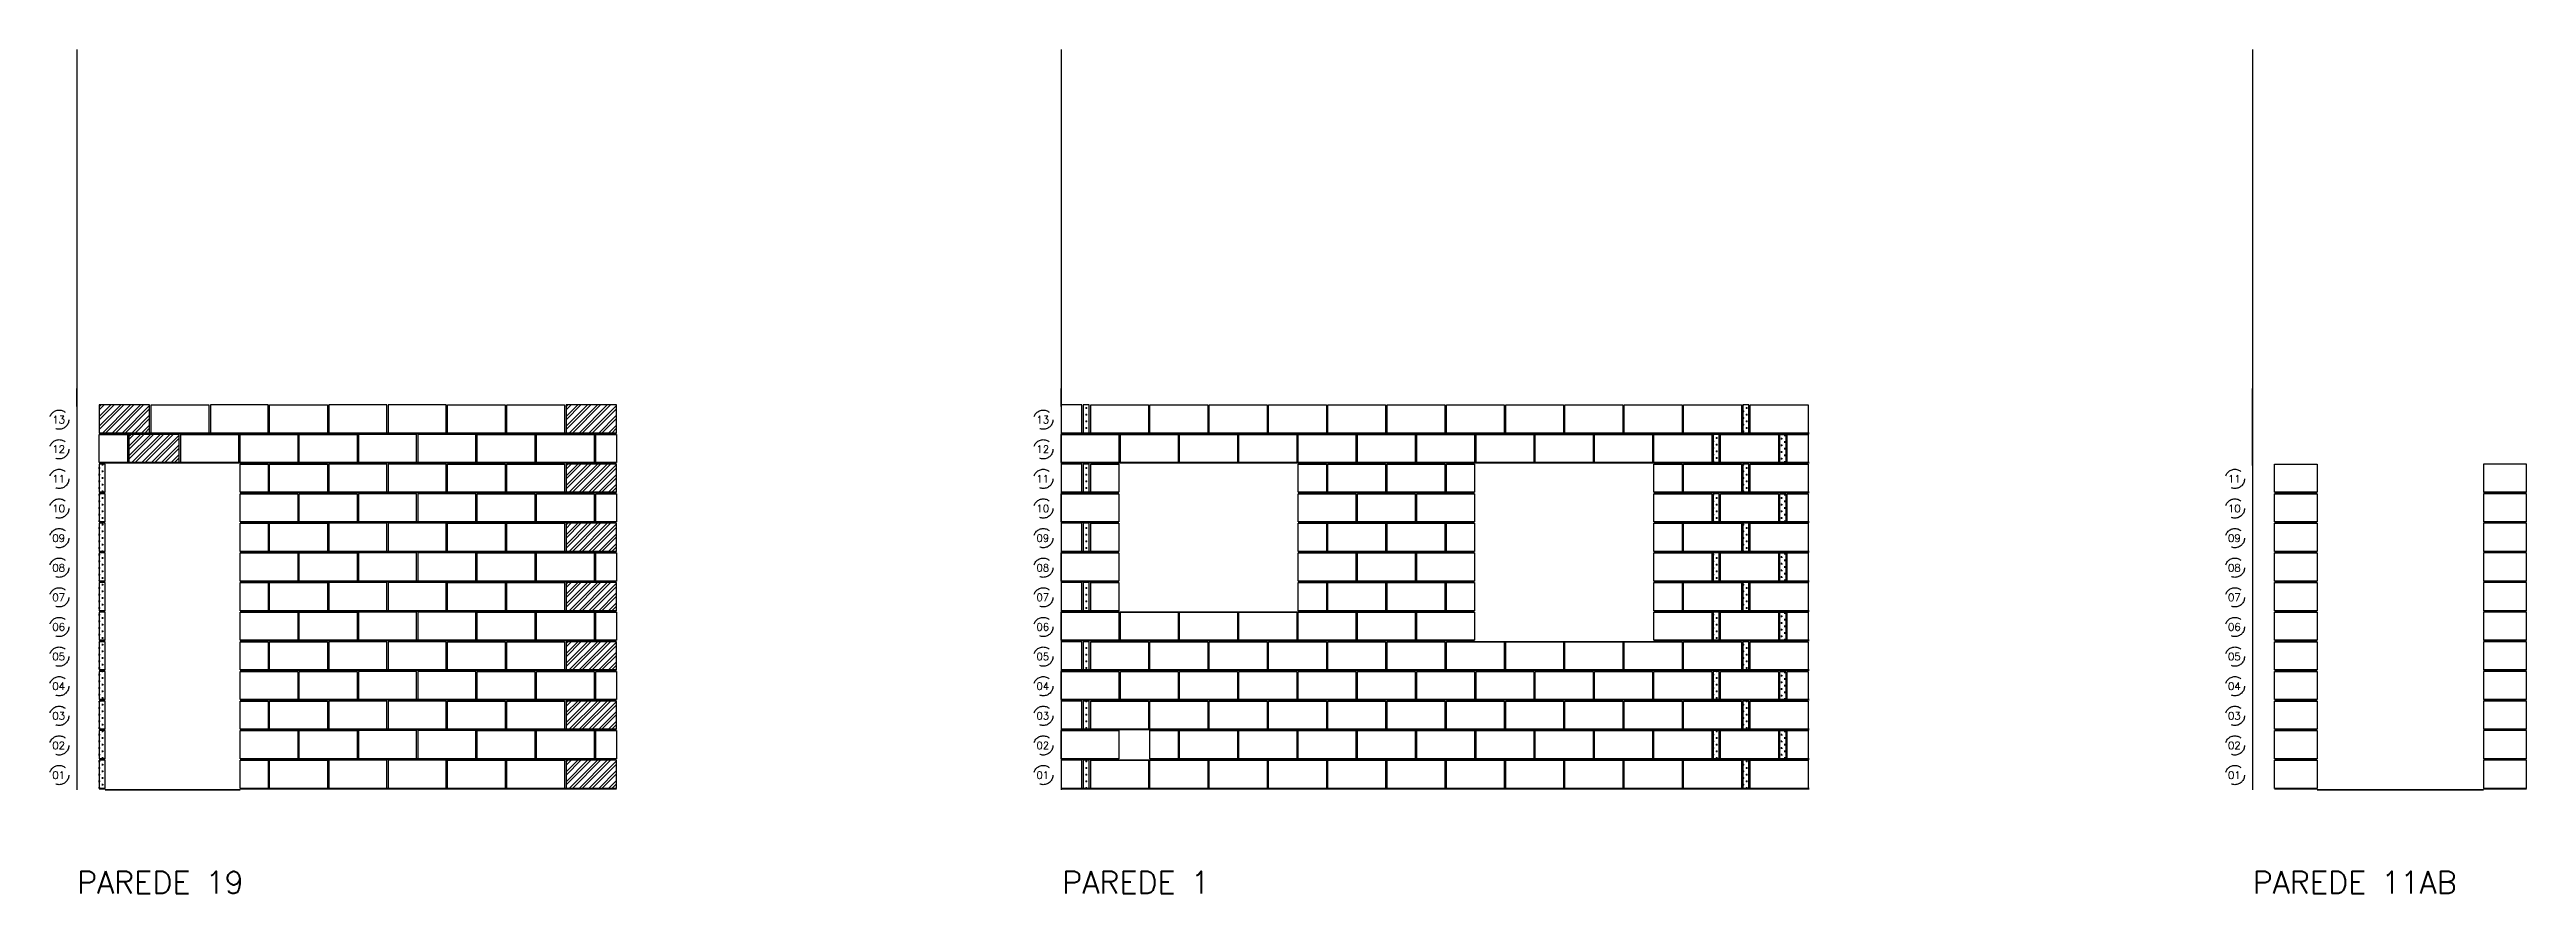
# Model space of a CAD drawing. Extents: x 0 to 187, y -7 to 20.
# Drawn here: x 37.98 to 54.69, y 14.3 to 20 of the extents above; entities that cross this region are included whole.
import ezdxf

# ---------------------------------------------------------------- set-up
doc = ezdxf.new("R2010")
doc.units = 0
doc.header["$LTSCALE"] = 0.5
doc.header["$MEASUREMENT"] = 0
doc.linetypes.add('HIDDEN', pattern=[0.375, 0.25, -0.125])
for name, color, linetype in [('AUX00', 7, 'HIDDEN'), ('AUX01', 1, 'CONTINUOUS'), ('B04', 6, 'CONTINUOUS'), ('B19', 3, 'CONTINUOUS'), ('B19C', 126, 'CONTINUOUS'), ('B29', 180, 'CONTINUOUS'), ('B34', 150, 'CONTINUOUS'), ('B34C', 160, 'CONTINUOUS'), ('B39', 2, 'CONTINUOUS'), ('B39C', 5, 'CONTINUOUS'), ('BP', 106, 'CONTINUOUS'), ('H04', 9, 'CONTINUOUS'), ('H34', 9, 'CONTINUOUS'), ('TXT05', 4, 'CONTINUOUS'), ('VIG02', 3, 'CONTINUOUS')]:
    doc.layers.add(name, color=color, linetype=linetype)
doc.layers.add('FIADAS', color=161, linetype='CONTINUOUS', lineweight=50)
doc.styles.add('ROMANS', font='romans.shx')
pattern_1 = [(360, (9.124238, 13.820944), (0.02250224, 0.02250224), [0.01125112, -0.03375336]), (90, (9.129863, 13.815318), (-0.02250224, 0.02250224), [0.01125112, -0.03375336])]

msp = doc.modelspace()

# ---------------------------------------------------------------- texts
at = {"layer": 'AUX00', "color": 2, "style": 'ROMANS'}
for s, p in [('13', (37.9988, 17.475)), ('13', (44.6388, 17.475)), ('12', (37.9988, 17.275)), ('12', (44.6388, 17.275)), ('11', (37.9988, 17.075)), ('11', (44.6388, 17.075)), ('11', (52.6788, 17.075)), ('10', (37.9988, 16.875)), ('10', (44.6388, 16.875)), ('10', (52.6788, 16.875)), ('09', (37.9988, 16.675)), ('09', (44.6388, 16.675)), ('09', (52.6788, 16.675)), ('08', (37.9988, 16.475)), ('08', (44.6388, 16.475)), ('08', (52.6788, 16.475)), ('07', (37.9988, 16.275)), ('07', (44.6388, 16.275)), ('07', (52.6788, 16.275)), ('06', (37.9988, 16.075)), ('06', (44.6388, 16.075)), ('06', (52.6788, 16.075)), ('05', (37.9988, 15.875)), ('05', (44.6388, 15.875)), ('05', (52.6788, 15.875)), ('04', (37.9988, 15.675)), ('04', (44.6388, 15.675)), ('04', (52.6788, 15.675)), ('03', (37.9988, 15.475)), ('03', (44.6388, 15.475)), ('03', (52.6788, 15.475)), ('02', (37.9988, 15.275)), ('02', (44.6388, 15.275)), ('02', (52.6788, 15.275)), ('01', (37.9988, 15.075)), ('01', (44.6388, 15.075)), ('01', (52.6788, 15.075))]:
    msp.add_text(s, height=0.05, dxfattribs=at).set_placement(p)
at = {"layer": 'TXT05', "style": 'ROMANS'}
for s, p in [('PAREDE 19', (38.1652, 14.3)), ('PAREDE 1', (44.8127, 14.3)), ('PAREDE 11AB', (52.8452, 14.3))]:
    msp.add_text(s, height=0.15, dxfattribs=at).set_placement(p)

# ---------------------------------------------------------------- hatches: boundary and pattern name
at = {"layer": 'H04'}
h = msp.add_hatch(dxfattribs=at)
h.set_pattern_fill('CROSS', color=256, scale=0.090009, style=0)
h.set_pattern_definition(pattern_1)
h.paths.add_polyline_path([(44.9952, 17.41), (44.9552, 17.41), (44.9552, 17.6), (44.9952, 17.6)])
h = msp.add_hatch(dxfattribs=at)
h.set_pattern_fill('CROSS', color=256, scale=0.090009, style=0)
h.set_pattern_definition(pattern_1)
h.paths.add_polyline_path([(49.4452, 17.41), (49.4052, 17.41), (49.4052, 17.6), (49.4452, 17.6)])
h = msp.add_hatch(dxfattribs=at)
h.set_pattern_fill('CROSS', color=256, scale=0.090009, style=0)
h.set_pattern_definition(pattern_1)
h.paths.add_polyline_path([(49.2452, 17.21), (49.2052, 17.21), (49.2052, 17.4), (49.2452, 17.4)])
h = msp.add_hatch(dxfattribs=at)
h.set_pattern_fill('CROSS', color=256, scale=0.090009, style=0)
h.set_pattern_definition([(360, (58.81944, 31.030895), (0.02250224, 0.02250224), [0.01125112, -0.03375336]), (90, (58.825066, 31.02527), (-0.02250224, 0.02250224), [0.01125112, -0.03375336])])
h.paths.add_polyline_path([(49.6552, 17.21), (49.6952, 17.21), (49.6952, 17.4), (49.6552, 17.4)])
h = msp.add_hatch(dxfattribs=at)
h.set_pattern_fill('CROSS', color=256, scale=0.090009, style=0)
h.set_pattern_definition(pattern_1)
h.paths.add_polyline_path([(38.3552, 17.01), (38.3152, 17.01), (38.3152, 17.2), (38.3552, 17.2)])
h = msp.add_hatch(dxfattribs=at)
h.set_pattern_fill('CROSS', color=256, scale=0.090009, style=0)
h.set_pattern_definition(pattern_1)
h.paths.add_polyline_path([(44.9952, 17.01), (44.9552, 17.01), (44.9552, 17.2), (44.9952, 17.2)])
h = msp.add_hatch(dxfattribs=at)
h.set_pattern_fill('CROSS', color=256, scale=0.090009, style=0)
h.set_pattern_definition(pattern_1)
h.paths.add_polyline_path([(49.4452, 17.01), (49.4052, 17.01), (49.4052, 17.2), (49.4452, 17.2)])
h = msp.add_hatch(dxfattribs=at)
h.set_pattern_fill('CROSS', color=256, scale=0.090009, style=0)
h.set_pattern_definition(pattern_1)
h.paths.add_polyline_path([(38.3552, 16.81), (38.3152, 16.81), (38.3152, 17), (38.3552, 17)])
h = msp.add_hatch(dxfattribs=at)
h.set_pattern_fill('CROSS', color=256, scale=0.090009, style=0)
h.set_pattern_definition(pattern_1)
h.paths.add_polyline_path([(49.2452, 16.81), (49.2052, 16.81), (49.2052, 17), (49.2452, 17)])
h = msp.add_hatch(dxfattribs=at)
h.set_pattern_fill('CROSS', color=256, scale=0.090009, style=0)
h.set_pattern_definition([(360, (58.81944, 30.630895), (0.02250224, 0.02250224), [0.01125112, -0.03375336]), (90, (58.825066, 30.62527), (-0.02250224, 0.02250224), [0.01125112, -0.03375336])])
h.paths.add_polyline_path([(49.6552, 16.81), (49.6952, 16.81), (49.6952, 17), (49.6552, 17)])
h = msp.add_hatch(dxfattribs=at)
h.set_pattern_fill('CROSS', color=256, scale=0.090009, style=0)
h.set_pattern_definition(pattern_1)
h.paths.add_polyline_path([(38.3552, 16.61), (38.3152, 16.61), (38.3152, 16.8), (38.3552, 16.8)])
h = msp.add_hatch(dxfattribs=at)
h.set_pattern_fill('CROSS', color=256, scale=0.090009, style=0)
h.set_pattern_definition(pattern_1)
h.paths.add_polyline_path([(44.9952, 16.61), (44.9552, 16.61), (44.9552, 16.8), (44.9952, 16.8)])
h = msp.add_hatch(dxfattribs=at)
h.set_pattern_fill('CROSS', color=256, scale=0.090009, style=0)
h.set_pattern_definition(pattern_1)
h.paths.add_polyline_path([(49.4452, 16.61), (49.4052, 16.61), (49.4052, 16.8), (49.4452, 16.8)])
h = msp.add_hatch(dxfattribs=at)
h.set_pattern_fill('CROSS', color=256, scale=0.090009, style=0)
h.set_pattern_definition(pattern_1)
h.paths.add_polyline_path([(38.3552, 16.41), (38.3152, 16.41), (38.3152, 16.6), (38.3552, 16.6)])
h = msp.add_hatch(dxfattribs=at)
h.set_pattern_fill('CROSS', color=256, scale=0.090009, style=0)
h.set_pattern_definition(pattern_1)
h.paths.add_polyline_path([(49.2452, 16.41), (49.2052, 16.41), (49.2052, 16.6), (49.2452, 16.6)])
h = msp.add_hatch(dxfattribs=at)
h.set_pattern_fill('CROSS', color=256, scale=0.090009, style=0)
h.set_pattern_definition([(360, (58.81944, 30.230895), (0.02250224, 0.02250224), [0.01125112, -0.03375336]), (90, (58.825066, 30.22527), (-0.02250224, 0.02250224), [0.01125112, -0.03375336])])
h.paths.add_polyline_path([(49.6552, 16.41), (49.6952, 16.41), (49.6952, 16.6), (49.6552, 16.6)])
h = msp.add_hatch(dxfattribs=at)
h.set_pattern_fill('CROSS', color=256, scale=0.090009, style=0)
h.set_pattern_definition(pattern_1)
h.paths.add_polyline_path([(38.3552, 16.21), (38.3152, 16.21), (38.3152, 16.4), (38.3552, 16.4)])
h = msp.add_hatch(dxfattribs=at)
h.set_pattern_fill('CROSS', color=256, scale=0.090009, style=0)
h.set_pattern_definition(pattern_1)
h.paths.add_polyline_path([(44.9952, 16.21), (44.9552, 16.21), (44.9552, 16.4), (44.9952, 16.4)])
h = msp.add_hatch(dxfattribs=at)
h.set_pattern_fill('CROSS', color=256, scale=0.090009, style=0)
h.set_pattern_definition(pattern_1)
h.paths.add_polyline_path([(49.4452, 16.21), (49.4052, 16.21), (49.4052, 16.4), (49.4452, 16.4)])
h = msp.add_hatch(dxfattribs=at)
h.set_pattern_fill('CROSS', color=256, scale=0.090009, style=0)
h.set_pattern_definition(pattern_1)
h.paths.add_polyline_path([(38.3552, 16.01), (38.3152, 16.01), (38.3152, 16.2), (38.3552, 16.2)])
h = msp.add_hatch(dxfattribs=at)
h.set_pattern_fill('CROSS', color=256, scale=0.090009, style=0)
h.set_pattern_definition(pattern_1)
h.paths.add_polyline_path([(49.2452, 16.01), (49.2052, 16.01), (49.2052, 16.2), (49.2452, 16.2)])
h = msp.add_hatch(dxfattribs=at)
h.set_pattern_fill('CROSS', color=256, scale=0.090009, style=0)
h.set_pattern_definition([(360, (58.81944, 29.830895), (0.02250224, 0.02250224), [0.01125112, -0.03375336]), (90, (58.825066, 29.82527), (-0.02250224, 0.02250224), [0.01125112, -0.03375336])])
h.paths.add_polyline_path([(49.6552, 16.01), (49.6952, 16.01), (49.6952, 16.2), (49.6552, 16.2)])
h = msp.add_hatch(dxfattribs=at)
h.set_pattern_fill('CROSS', color=256, scale=0.090009, style=0)
h.set_pattern_definition(pattern_1)
h.paths.add_polyline_path([(38.3552, 15.81), (38.3152, 15.81), (38.3152, 16), (38.3552, 16)])
h = msp.add_hatch(dxfattribs=at)
h.set_pattern_fill('CROSS', color=256, scale=0.090009, style=0)
h.set_pattern_definition(pattern_1)
h.paths.add_polyline_path([(44.9952, 15.81), (44.9552, 15.81), (44.9552, 16), (44.9952, 16)])
h = msp.add_hatch(dxfattribs=at)
h.set_pattern_fill('CROSS', color=256, scale=0.090009, style=0)
h.set_pattern_definition(pattern_1)
h.paths.add_polyline_path([(49.4452, 15.81), (49.4052, 15.81), (49.4052, 16), (49.4452, 16)])
h = msp.add_hatch(dxfattribs=at)
h.set_pattern_fill('CROSS', color=256, scale=0.090009, style=0)
h.set_pattern_definition(pattern_1)
h.paths.add_polyline_path([(38.3552, 15.61), (38.3152, 15.61), (38.3152, 15.8), (38.3552, 15.8)])
h = msp.add_hatch(dxfattribs=at)
h.set_pattern_fill('CROSS', color=256, scale=0.090009, style=0)
h.set_pattern_definition(pattern_1)
h.paths.add_polyline_path([(49.2452, 15.61), (49.2052, 15.61), (49.2052, 15.8), (49.2452, 15.8)])
h = msp.add_hatch(dxfattribs=at)
h.set_pattern_fill('CROSS', color=256, scale=0.090009, style=0)
h.set_pattern_definition([(360, (58.81944, 29.430895), (0.02250224, 0.02250224), [0.01125112, -0.03375336]), (90, (58.825066, 29.42527), (-0.02250224, 0.02250224), [0.01125112, -0.03375336])])
h.paths.add_polyline_path([(49.6552, 15.61), (49.6952, 15.61), (49.6952, 15.8), (49.6552, 15.8)])
h = msp.add_hatch(dxfattribs=at)
h.set_pattern_fill('CROSS', color=256, scale=0.090009, style=0)
h.set_pattern_definition(pattern_1)
h.paths.add_polyline_path([(38.3552, 15.41), (38.3152, 15.41), (38.3152, 15.6), (38.3552, 15.6)])
h = msp.add_hatch(dxfattribs=at)
h.set_pattern_fill('CROSS', color=256, scale=0.090009, style=0)
h.set_pattern_definition(pattern_1)
h.paths.add_polyline_path([(44.9952, 15.41), (44.9552, 15.41), (44.9552, 15.6), (44.9952, 15.6)])
h = msp.add_hatch(dxfattribs=at)
h.set_pattern_fill('CROSS', color=256, scale=0.090009, style=0)
h.set_pattern_definition(pattern_1)
h.paths.add_polyline_path([(49.4452, 15.41), (49.4052, 15.41), (49.4052, 15.6), (49.4452, 15.6)])
h = msp.add_hatch(dxfattribs=at)
h.set_pattern_fill('CROSS', color=256, scale=0.090009, style=0)
h.set_pattern_definition(pattern_1)
h.paths.add_polyline_path([(38.3552, 15.21), (38.3152, 15.21), (38.3152, 15.4), (38.3552, 15.4)])
h = msp.add_hatch(dxfattribs=at)
h.set_pattern_fill('CROSS', color=256, scale=0.090009, style=0)
h.set_pattern_definition(pattern_1)
h.paths.add_polyline_path([(49.2452, 15.21), (49.2052, 15.21), (49.2052, 15.4), (49.2452, 15.4)])
h = msp.add_hatch(dxfattribs=at)
h.set_pattern_fill('CROSS', color=256, scale=0.090009, style=0)
h.set_pattern_definition([(360, (58.81944, 29.030895), (0.02250224, 0.02250224), [0.01125112, -0.03375336]), (90, (58.825066, 29.02527), (-0.02250224, 0.02250224), [0.01125112, -0.03375336])])
h.paths.add_polyline_path([(49.6552, 15.21), (49.6952, 15.21), (49.6952, 15.4), (49.6552, 15.4)])
h = msp.add_hatch(dxfattribs=at)
h.set_pattern_fill('CROSS', color=256, scale=0.090009, style=0)
h.set_pattern_definition(pattern_1)
h.paths.add_polyline_path([(38.3552, 15.01), (38.3152, 15.01), (38.3152, 15.2), (38.3552, 15.2)])
h = msp.add_hatch(dxfattribs=at)
h.set_pattern_fill('CROSS', color=256, scale=0.090009, style=0)
h.set_pattern_definition(pattern_1)
h.paths.add_polyline_path([(44.9952, 15.01), (44.9552, 15.01), (44.9552, 15.2), (44.9952, 15.2)])
h = msp.add_hatch(dxfattribs=at)
h.set_pattern_fill('CROSS', color=256, scale=0.090009, style=0)
h.set_pattern_definition(pattern_1)
h.paths.add_polyline_path([(49.4452, 15.01), (49.4052, 15.01), (49.4052, 15.2), (49.4452, 15.2)])
at = {"layer": 'H34'}
h = msp.add_hatch(dxfattribs=at)
h.set_pattern_fill('ANSI32', color=160, scale=0.125012, style=0)
h.set_pattern_definition([(45, (47.48139, 32.057525), (-0.03314893, 0.03314893), []), (45, (47.50349, 32.057525), (-0.03314893, 0.03314893), [])])
h.paths.add_polyline_path([(38.3155, 17.41), (38.6555, 17.41), (38.6555, 17.6), (38.3155, 17.6)])
h = msp.add_hatch(dxfattribs=at)
h.set_pattern_fill('ANSI32', color=160, scale=0.125012, style=0)
h.set_pattern_definition([(45, (50.631213, 32.057525), (-0.03314893, 0.03314893), []), (45, (50.65331, 32.057525), (-0.03314893, 0.03314893), [])])
h.paths.add_polyline_path([(41.4653, 17.41), (41.8053, 17.41), (41.8053, 17.6), (41.4653, 17.6)])
h = msp.add_hatch(dxfattribs=at)
h.set_pattern_fill('ANSI32', color=160, scale=0.125012, style=0)
h.set_pattern_definition([(45, (47.68139, 31.857525), (-0.03314893, 0.03314893), []), (45, (47.70349, 31.857525), (-0.03314893, 0.03314893), [])])
h.paths.add_polyline_path([(38.5155, 17.21), (38.8555, 17.21), (38.8555, 17.4), (38.5155, 17.4)])
h = msp.add_hatch(dxfattribs=at)
h.set_pattern_fill('ANSI32', color=256, scale=0.125012, style=0)
h.set_pattern_definition([(45, (50.631213, 31.657525), (-0.03314893, 0.03314893), []), (45, (50.65331, 31.657525), (-0.03314893, 0.03314893), [])])
h.paths.add_polyline_path([(41.4653, 17.01), (41.8053, 17.01), (41.8053, 17.2), (41.4653, 17.2)])
h = msp.add_hatch(dxfattribs=at)
h.set_pattern_fill('ANSI32', color=256, scale=0.125012, style=0)
h.set_pattern_definition([(45, (50.631213, 31.257525), (-0.03314893, 0.03314893), []), (45, (50.65331, 31.257525), (-0.03314893, 0.03314893), [])])
h.paths.add_polyline_path([(41.4653, 16.61), (41.8053, 16.61), (41.8053, 16.8), (41.4653, 16.8)])
h = msp.add_hatch(dxfattribs=at)
h.set_pattern_fill('ANSI32', color=256, scale=0.125012, style=0)
h.set_pattern_definition([(45, (50.631213, 30.857525), (-0.03314893, 0.03314893), []), (45, (50.65331, 30.857525), (-0.03314893, 0.03314893), [])])
h.paths.add_polyline_path([(41.4653, 16.21), (41.8053, 16.21), (41.8053, 16.4), (41.4653, 16.4)])
h = msp.add_hatch(dxfattribs=at)
h.set_pattern_fill('ANSI32', color=256, scale=0.125012, style=0)
h.set_pattern_definition([(45, (50.631213, 30.457525), (-0.03314893, 0.03314893), []), (45, (50.65331, 30.457525), (-0.03314893, 0.03314893), [])])
h.paths.add_polyline_path([(41.4653, 15.81), (41.8053, 15.81), (41.8053, 16), (41.4653, 16)])
h = msp.add_hatch(dxfattribs=at)
h.set_pattern_fill('ANSI32', color=256, scale=0.125012, style=0)
h.set_pattern_definition([(45, (50.631213, 30.057525), (-0.03314893, 0.03314893), []), (45, (50.65331, 30.057525), (-0.03314893, 0.03314893), [])])
h.paths.add_polyline_path([(41.4653, 15.41), (41.8053, 15.41), (41.8053, 15.6), (41.4653, 15.6)])
h = msp.add_hatch(dxfattribs=at)
h.set_pattern_fill('ANSI32', color=256, scale=0.125012, style=0)
h.set_pattern_definition([(45, (50.631213, 29.657525), (-0.03314893, 0.03314893), []), (45, (50.65331, 29.657525), (-0.03314893, 0.03314893), [])])
h.paths.add_polyline_path([(41.4653, 15.01), (41.8053, 15.01), (41.8053, 15.2), (41.4653, 15.2)])

# ---------------------------------------------------------------- linework, layer by layer
at = {"layer": 'AUX00'}
for centre in [(38.0452, 17.5), (44.6852, 17.5), (38.0452, 17.3), (44.6852, 17.3), (38.0452, 17.1), (44.6852, 17.1), (52.7252, 17.1), (38.0452, 16.9), (44.6852, 16.9), (52.7252, 16.9), (38.0452, 16.7), (44.6852, 16.7), (52.7252, 16.7), (38.0452, 16.5), (44.6852, 16.5), (52.7252, 16.5), (38.0452, 16.3), (44.6852, 16.3), (52.7252, 16.3), (38.0452, 16.1), (44.6852, 16.1), (52.7252, 16.1), (38.0452, 15.9), (44.6852, 15.9), (52.7252, 15.9), (38.0452, 15.7), (44.6852, 15.7), (52.7252, 15.7), (38.0452, 15.5), (44.6852, 15.5), (52.7252, 15.5), (38.0452, 15.3), (44.6852, 15.3), (52.7252, 15.3), (38.0452, 15.1), (44.6852, 15.1), (52.7252, 15.1)]:
    msp.add_circle(centre, 0.065, dxfattribs=at)
at = {"layer": 'AUX01'}
for points in [[(38.1652, 20), (38.1652, 15)], [(44.8052, 20), (44.8052, 15)], [(52.8452, 20), (52.8452, 15)]]:
    msp.add_lwpolyline(points, dxfattribs=at)
for points in [[(45.1952, 16.2), (46.4052, 16.2)], [(47.5952, 16), (48.8052, 16)], [(45.1952, 15.2), (45.4052, 15.2)], [(38.3552, 15), (39.2654, 15)], [(53.2815, 15), (54.4026, 15)]]:
    msp.add_lwpolyline(points, close=True, dxfattribs=at)
at = {"layer": 'B04'}
for points in [[(44.9552, 17.41), (44.9952, 17.41), (44.9952, 17.6), (44.9552, 17.6)], [(49.4052, 17.41), (49.4452, 17.41), (49.4452, 17.6), (49.4052, 17.6)], [(49.2052, 17.21), (49.2452, 17.21), (49.2452, 17.4), (49.2052, 17.4)], [(49.6952, 17.21), (49.6552, 17.21), (49.6552, 17.4), (49.6952, 17.4)], [(38.3152, 17.01), (38.3552, 17.01), (38.3552, 17.2), (38.3152, 17.2)], [(44.9552, 17.01), (44.9952, 17.01), (44.9952, 17.2), (44.9552, 17.2)], [(49.4052, 17.01), (49.4452, 17.01), (49.4452, 17.2), (49.4052, 17.2)], [(38.3152, 16.81), (38.3552, 16.81), (38.3552, 17), (38.3152, 17)], [(49.2052, 16.81), (49.2452, 16.81), (49.2452, 17), (49.2052, 17)], [(49.6952, 16.81), (49.6552, 16.81), (49.6552, 17), (49.6952, 17)], [(38.3152, 16.61), (38.3552, 16.61), (38.3552, 16.8), (38.3152, 16.8)], [(44.9552, 16.61), (44.9952, 16.61), (44.9952, 16.8), (44.9552, 16.8)], [(49.4052, 16.61), (49.4452, 16.61), (49.4452, 16.8), (49.4052, 16.8)], [(38.3152, 16.41), (38.3552, 16.41), (38.3552, 16.6), (38.3152, 16.6)], [(49.2052, 16.41), (49.2452, 16.41), (49.2452, 16.6), (49.2052, 16.6)], [(49.6952, 16.41), (49.6552, 16.41), (49.6552, 16.6), (49.6952, 16.6)], [(38.3152, 16.21), (38.3552, 16.21), (38.3552, 16.4), (38.3152, 16.4)], [(44.9552, 16.21), (44.9952, 16.21), (44.9952, 16.4), (44.9552, 16.4)], [(49.4052, 16.21), (49.4452, 16.21), (49.4452, 16.4), (49.4052, 16.4)], [(38.3152, 16.01), (38.3552, 16.01), (38.3552, 16.2), (38.3152, 16.2)], [(49.2052, 16.01), (49.2452, 16.01), (49.2452, 16.2), (49.2052, 16.2)], [(49.6952, 16.01), (49.6552, 16.01), (49.6552, 16.2), (49.6952, 16.2)], [(38.3152, 15.81), (38.3552, 15.81), (38.3552, 16), (38.3152, 16)], [(44.9552, 15.81), (44.9952, 15.81), (44.9952, 16), (44.9552, 16)], [(49.4052, 15.81), (49.4452, 15.81), (49.4452, 16), (49.4052, 16)], [(38.3152, 15.61), (38.3552, 15.61), (38.3552, 15.8), (38.3152, 15.8)], [(49.2052, 15.61), (49.2452, 15.61), (49.2452, 15.8), (49.2052, 15.8)], [(49.6952, 15.61), (49.6552, 15.61), (49.6552, 15.8), (49.6952, 15.8)], [(38.3152, 15.41), (38.3552, 15.41), (38.3552, 15.6), (38.3152, 15.6)], [(44.9552, 15.41), (44.9952, 15.41), (44.9952, 15.6), (44.9552, 15.6)], [(49.4052, 15.41), (49.4452, 15.41), (49.4452, 15.6), (49.4052, 15.6)], [(38.3152, 15.21), (38.3552, 15.21), (38.3552, 15.4), (38.3152, 15.4)], [(49.2052, 15.21), (49.2452, 15.21), (49.2452, 15.4), (49.2052, 15.4)], [(49.6952, 15.21), (49.6552, 15.21), (49.6552, 15.4), (49.6952, 15.4)], [(38.3152, 15.01), (38.3552, 15.01), (38.3552, 15.2), (38.3152, 15.2)], [(44.9552, 15.01), (44.9952, 15.01), (44.9952, 15.2), (44.9552, 15.2)], [(49.4052, 15.01), (49.4452, 15.01), (49.4452, 15.2), (49.4052, 15.2)]]:
    msp.add_lwpolyline(points, close=True, dxfattribs=at)
at = {"layer": 'B19'}
for points in [[(39.2654, 17.2), (39.4554, 17.2), (39.4554, 17.01), (39.2654, 17.01)], [(45.0052, 17.2), (45.1952, 17.2), (45.1952, 17.01), (45.0052, 17.01)], [(46.4052, 17.2), (46.5952, 17.2), (46.5952, 17.01), (46.4052, 17.01)], [(47.4052, 17.2), (47.5952, 17.2), (47.5952, 17.01), (47.4052, 17.01)], [(48.8052, 17.2), (48.9952, 17.2), (48.9952, 17.01), (48.8052, 17.01)], [(39.2654, 16.8), (39.4554, 16.8), (39.4554, 16.61), (39.2654, 16.61)], [(45.0052, 16.8), (45.1952, 16.8), (45.1952, 16.61), (45.0052, 16.61)], [(46.4052, 16.8), (46.5952, 16.8), (46.5952, 16.61), (46.4052, 16.61)], [(47.4052, 16.8), (47.5952, 16.8), (47.5952, 16.61), (47.4052, 16.61)], [(48.8052, 16.8), (48.9952, 16.8), (48.9952, 16.61), (48.8052, 16.61)], [(39.2654, 16.4), (39.4554, 16.4), (39.4554, 16.21), (39.2654, 16.21)], [(45.0052, 16.4), (45.1952, 16.4), (45.1952, 16.21), (45.0052, 16.21)], [(46.4052, 16.4), (46.5952, 16.4), (46.5952, 16.21), (46.4052, 16.21)], [(47.4052, 16.4), (47.5952, 16.4), (47.5952, 16.21), (47.4052, 16.21)], [(48.8052, 16.4), (48.9952, 16.4), (48.9952, 16.21), (48.8052, 16.21)], [(39.2654, 16), (39.4554, 16), (39.4554, 15.81), (39.2654, 15.81)], [(39.2654, 15.6), (39.4554, 15.6), (39.4554, 15.41), (39.2654, 15.41)], [(45.4052, 15.4), (45.5952, 15.4), (45.5952, 15.21), (45.4052, 15.21)], [(39.2654, 15.2), (39.4554, 15.2), (39.4554, 15.01), (39.2654, 15.01)]]:
    msp.add_lwpolyline(points, close=True, dxfattribs=at)
at = {"layer": 'B19C'}
msp.add_lwpolyline([(38.3154, 17.4), (38.5054, 17.4), (38.5054, 17.21), (38.3154, 17.21)], close=True, dxfattribs=at)
at = {"layer": 'B29'}
for points in [[(52.9915, 17.2), (53.2815, 17.2), (53.2815, 17.01), (52.9915, 17.01)], [(54.6926, 17.2), (54.4026, 17.2), (54.4026, 17.01), (54.6926, 17.01)], [(52.9915, 17), (53.2815, 17), (53.2815, 16.81), (52.9915, 16.81)], [(54.6926, 17), (54.4026, 17), (54.4026, 16.81), (54.6926, 16.81)], [(52.9915, 16.8), (53.2815, 16.8), (53.2815, 16.61), (52.9915, 16.61)], [(54.6926, 16.8), (54.4026, 16.8), (54.4026, 16.61), (54.6926, 16.61)], [(52.9915, 16.6), (53.2815, 16.6), (53.2815, 16.41), (52.9915, 16.41)], [(54.6926, 16.6), (54.4026, 16.6), (54.4026, 16.41), (54.6926, 16.41)], [(52.9915, 16.4), (53.2815, 16.4), (53.2815, 16.21), (52.9915, 16.21)], [(54.6926, 16.4), (54.4026, 16.4), (54.4026, 16.21), (54.6926, 16.21)], [(52.9915, 16.2), (53.2815, 16.2), (53.2815, 16.01), (52.9915, 16.01)], [(54.6926, 16.2), (54.4026, 16.2), (54.4026, 16.01), (54.6926, 16.01)], [(52.9915, 16), (53.2815, 16), (53.2815, 15.81), (52.9915, 15.81)], [(54.6926, 16), (54.4026, 16), (54.4026, 15.81), (54.6926, 15.81)], [(52.9915, 15.8), (53.2815, 15.8), (53.2815, 15.61), (52.9915, 15.61)], [(54.6926, 15.8), (54.4026, 15.8), (54.4026, 15.61), (54.6926, 15.61)], [(52.9915, 15.6), (53.2815, 15.6), (53.2815, 15.41), (52.9915, 15.41)], [(54.6926, 15.6), (54.4026, 15.6), (54.4026, 15.41), (54.6926, 15.41)], [(52.9915, 15.4), (53.2815, 15.4), (53.2815, 15.21), (52.9915, 15.21)], [(54.6926, 15.4), (54.4026, 15.4), (54.4026, 15.21), (54.6926, 15.21)], [(52.9915, 15.2), (53.2815, 15.2), (53.2815, 15.01), (52.9915, 15.01)], [(54.6926, 15.2), (54.4026, 15.2), (54.4026, 15.01), (54.6926, 15.01)]]:
    msp.add_lwpolyline(points, close=True, dxfattribs=at)
at = {"layer": 'B34'}
for points in [[(41.4652, 17.01), (41.8052, 17.01), (41.8052, 17.2), (41.4652, 17.2)], [(41.4652, 16.61), (41.8052, 16.61), (41.8052, 16.8), (41.4652, 16.8)], [(41.4652, 16.21), (41.8052, 16.21), (41.8052, 16.4), (41.4652, 16.4)], [(41.4652, 15.81), (41.8052, 15.81), (41.8052, 16), (41.4652, 16)], [(41.4652, 15.41), (41.8052, 15.41), (41.8052, 15.6), (41.4652, 15.6)], [(41.4652, 15.01), (41.8052, 15.01), (41.8052, 15.2), (41.4652, 15.2)]]:
    msp.add_lwpolyline(points, close=True, dxfattribs=at)
at = {"layer": 'B34C'}
for points in [[(38.3154, 17.41), (38.6554, 17.41), (38.6554, 17.6), (38.3154, 17.6)], [(41.4652, 17.41), (41.8052, 17.41), (41.8052, 17.6), (41.4652, 17.6)], [(38.5154, 17.21), (38.8554, 17.21), (38.8554, 17.4), (38.5154, 17.4)]]:
    msp.add_lwpolyline(points, close=True, dxfattribs=at)
at = {"layer": 'B39'}
for points in [[(40.0554, 17.4), (40.0554, 17.21), (39.6654, 17.21), (39.6654, 17.4)], [(40.0654, 17.4), (40.0654, 17.21), (40.4554, 17.21), (40.4554, 17.4)], [(40.4654, 17.4), (40.4654, 17.21), (40.8554, 17.21), (40.8554, 17.4)], [(41.2554, 17.4), (41.2554, 17.21), (40.8654, 17.21), (40.8654, 17.4)], [(41.6554, 17.4), (41.6554, 17.21), (41.2654, 17.21), (41.2654, 17.4)], [(39.8554, 17.2), (39.8554, 17.01), (39.4654, 17.01), (39.4654, 17.2)], [(39.8654, 17.2), (39.8654, 17.01), (40.2554, 17.01), (40.2554, 17.2)], [(40.2654, 17.2), (40.2654, 17.01), (40.6554, 17.01), (40.6554, 17.2)], [(41.0554, 17.2), (41.0554, 17.01), (40.6654, 17.01), (40.6654, 17.2)], [(41.4554, 17.2), (41.4554, 17.01), (41.0654, 17.01), (41.0654, 17.2)], [(46.9952, 17.2), (46.9952, 17.01), (46.6052, 17.01), (46.6052, 17.2)], [(47.3952, 17.2), (47.3952, 17.01), (47.0052, 17.01), (47.0052, 17.2)], [(49.3952, 17.2), (49.3952, 17.01), (49.0052, 17.01), (49.0052, 17.2)], [(49.8452, 17.2), (49.8452, 17.01), (49.4552, 17.01), (49.4552, 17.2)], [(39.6554, 17), (39.6554, 16.81), (39.2654, 16.81), (39.2654, 17)], [(40.0554, 17), (40.0554, 16.81), (39.6654, 16.81), (39.6654, 17)], [(40.0654, 17), (40.0654, 16.81), (40.4554, 16.81), (40.4554, 17)], [(40.4654, 17), (40.4654, 16.81), (40.8554, 16.81), (40.8554, 17)], [(41.2554, 17), (41.2554, 16.81), (40.8654, 16.81), (40.8654, 17)], [(41.6554, 17), (41.6554, 16.81), (41.2654, 16.81), (41.2654, 17)], [(45.1952, 17), (45.1952, 16.81), (44.8052, 16.81), (44.8052, 17)], [(46.7952, 17), (46.7952, 16.81), (46.4052, 16.81), (46.4052, 17)], [(47.1952, 17), (47.1952, 16.81), (46.8052, 16.81), (46.8052, 17)], [(47.5952, 17), (47.5952, 16.81), (47.2052, 16.81), (47.2052, 17)], [(49.1952, 17), (49.1952, 16.81), (48.8052, 16.81), (48.8052, 17)], [(49.6452, 17), (49.6452, 16.81), (49.2552, 16.81), (49.2552, 17)], [(39.8554, 16.8), (39.8554, 16.61), (39.4654, 16.61), (39.4654, 16.8)], [(39.8654, 16.8), (39.8654, 16.61), (40.2554, 16.61), (40.2554, 16.8)], [(40.2654, 16.8), (40.2654, 16.61), (40.6554, 16.61), (40.6554, 16.8)], [(41.0554, 16.8), (41.0554, 16.61), (40.6654, 16.61), (40.6654, 16.8)], [(41.4554, 16.8), (41.4554, 16.61), (41.0654, 16.61), (41.0654, 16.8)], [(46.9952, 16.8), (46.9952, 16.61), (46.6052, 16.61), (46.6052, 16.8)], [(47.3952, 16.8), (47.3952, 16.61), (47.0052, 16.61), (47.0052, 16.8)], [(49.3952, 16.8), (49.3952, 16.61), (49.0052, 16.61), (49.0052, 16.8)], [(49.8452, 16.8), (49.8452, 16.61), (49.4552, 16.61), (49.4552, 16.8)], [(39.6554, 16.6), (39.6554, 16.41), (39.2654, 16.41), (39.2654, 16.6)], [(40.0554, 16.6), (40.0554, 16.41), (39.6654, 16.41), (39.6654, 16.6)], [(40.0654, 16.6), (40.0654, 16.41), (40.4554, 16.41), (40.4554, 16.6)], [(40.4654, 16.6), (40.4654, 16.41), (40.8554, 16.41), (40.8554, 16.6)], [(41.2554, 16.6), (41.2554, 16.41), (40.8654, 16.41), (40.8654, 16.6)], [(41.6554, 16.6), (41.6554, 16.41), (41.2654, 16.41), (41.2654, 16.6)], [(45.1952, 16.6), (45.1952, 16.41), (44.8052, 16.41), (44.8052, 16.6)], [(46.7952, 16.6), (46.7952, 16.41), (46.4052, 16.41), (46.4052, 16.6)], [(47.1952, 16.6), (47.1952, 16.41), (46.8052, 16.41), (46.8052, 16.6)], [(47.5952, 16.6), (47.5952, 16.41), (47.2052, 16.41), (47.2052, 16.6)], [(49.1952, 16.6), (49.1952, 16.41), (48.8052, 16.41), (48.8052, 16.6)], [(49.6452, 16.6), (49.6452, 16.41), (49.2552, 16.41), (49.2552, 16.6)], [(39.8554, 16.4), (39.8554, 16.21), (39.4654, 16.21), (39.4654, 16.4)], [(39.8654, 16.4), (39.8654, 16.21), (40.2554, 16.21), (40.2554, 16.4)], [(40.2654, 16.4), (40.2654, 16.21), (40.6554, 16.21), (40.6554, 16.4)], [(41.0554, 16.4), (41.0554, 16.21), (40.6654, 16.21), (40.6654, 16.4)], [(41.4554, 16.4), (41.4554, 16.21), (41.0654, 16.21), (41.0654, 16.4)], [(46.9952, 16.4), (46.9952, 16.21), (46.6052, 16.21), (46.6052, 16.4)], [(47.3952, 16.4), (47.3952, 16.21), (47.0052, 16.21), (47.0052, 16.4)], [(49.3952, 16.4), (49.3952, 16.21), (49.0052, 16.21), (49.0052, 16.4)], [(49.8452, 16.4), (49.8452, 16.21), (49.4552, 16.21), (49.4552, 16.4)], [(39.6554, 16.2), (39.6554, 16.01), (39.2654, 16.01), (39.2654, 16.2)], [(40.0554, 16.2), (40.0554, 16.01), (39.6654, 16.01), (39.6654, 16.2)], [(40.0654, 16.2), (40.0654, 16.01), (40.4554, 16.01), (40.4554, 16.2)], [(40.4654, 16.2), (40.4654, 16.01), (40.8554, 16.01), (40.8554, 16.2)], [(41.2554, 16.2), (41.2554, 16.01), (40.8654, 16.01), (40.8654, 16.2)], [(41.6554, 16.2), (41.6554, 16.01), (41.2654, 16.01), (41.2654, 16.2)], [(47.1952, 16.2), (47.1952, 16.01), (46.8052, 16.01), (46.8052, 16.2)], [(47.5952, 16.2), (47.5952, 16.01), (47.2052, 16.01), (47.2052, 16.2)], [(49.1952, 16.2), (49.1952, 16.01), (48.8052, 16.01), (48.8052, 16.2)], [(49.6452, 16.2), (49.6452, 16.01), (49.2552, 16.01), (49.2552, 16.2)], [(39.8554, 16), (39.8554, 15.81), (39.4654, 15.81), (39.4654, 16)], [(39.8654, 16), (39.8654, 15.81), (40.2554, 15.81), (40.2554, 16)], [(40.2654, 16), (40.2654, 15.81), (40.6554, 15.81), (40.6554, 16)], [(41.0554, 16), (41.0554, 15.81), (40.6654, 15.81), (40.6654, 16)], [(41.4554, 16), (41.4554, 15.81), (41.0654, 15.81), (41.0654, 16)], [(45.3952, 16), (45.3952, 15.81), (45.0052, 15.81), (45.0052, 16)], [(45.7952, 16), (45.7952, 15.81), (45.4052, 15.81), (45.4052, 16)], [(46.1952, 16), (46.1952, 15.81), (45.8052, 15.81), (45.8052, 16)], [(46.5952, 16), (46.5952, 15.81), (46.2052, 15.81), (46.2052, 16)], [(46.9952, 16), (46.9952, 15.81), (46.6052, 15.81), (46.6052, 16)], [(49.8452, 16), (49.8452, 15.81), (49.4552, 15.81), (49.4552, 16)], [(39.6554, 15.8), (39.6554, 15.61), (39.2654, 15.61), (39.2654, 15.8)], [(40.0554, 15.8), (40.0554, 15.61), (39.6654, 15.61), (39.6654, 15.8)], [(40.0654, 15.8), (40.0654, 15.61), (40.4554, 15.61), (40.4554, 15.8)], [(40.4654, 15.8), (40.4654, 15.61), (40.8554, 15.61), (40.8554, 15.8)], [(41.2554, 15.8), (41.2554, 15.61), (40.8654, 15.61), (40.8654, 15.8)], [(41.6554, 15.8), (41.6554, 15.61), (41.2654, 15.61), (41.2654, 15.8)], [(45.1952, 15.8), (45.1952, 15.61), (44.8052, 15.61), (44.8052, 15.8)], [(45.5952, 15.8), (45.5952, 15.61), (45.2052, 15.61), (45.2052, 15.8)], [(45.9952, 15.8), (45.9952, 15.61), (45.6052, 15.61), (45.6052, 15.8)], [(46.3952, 15.8), (46.3952, 15.61), (46.0052, 15.61), (46.0052, 15.8)], [(46.7952, 15.8), (46.7952, 15.61), (46.4052, 15.61), (46.4052, 15.8)], [(47.1952, 15.8), (47.1952, 15.61), (46.8052, 15.61), (46.8052, 15.8)], [(47.5952, 15.8), (47.5952, 15.61), (47.2052, 15.61), (47.2052, 15.8)], [(47.9952, 15.8), (47.9952, 15.61), (47.6052, 15.61), (47.6052, 15.8)], [(48.3952, 15.8), (48.3952, 15.61), (48.0052, 15.61), (48.0052, 15.8)], [(48.7952, 15.8), (48.7952, 15.61), (48.4052, 15.61), (48.4052, 15.8)], [(49.1952, 15.8), (49.1952, 15.61), (48.8052, 15.61), (48.8052, 15.8)], [(49.6452, 15.8), (49.6452, 15.61), (49.2552, 15.61), (49.2552, 15.8)], [(39.8554, 15.6), (39.8554, 15.41), (39.4654, 15.41), (39.4654, 15.6)], [(39.8654, 15.6), (39.8654, 15.41), (40.2554, 15.41), (40.2554, 15.6)], [(40.2654, 15.6), (40.2654, 15.41), (40.6554, 15.41), (40.6554, 15.6)], [(41.0554, 15.6), (41.0554, 15.41), (40.6654, 15.41), (40.6654, 15.6)], [(41.4554, 15.6), (41.4554, 15.41), (41.0654, 15.41), (41.0654, 15.6)], [(46.1952, 15.6), (46.1952, 15.41), (45.8052, 15.41), (45.8052, 15.6)], [(46.5952, 15.6), (46.5952, 15.41), (46.2052, 15.41), (46.2052, 15.6)], [(46.9952, 15.6), (46.9952, 15.41), (46.6052, 15.41), (46.6052, 15.6)], [(47.3952, 15.6), (47.3952, 15.41), (47.0052, 15.41), (47.0052, 15.6)], [(47.7952, 15.6), (47.7952, 15.41), (47.4052, 15.41), (47.4052, 15.6)], [(48.1952, 15.6), (48.1952, 15.41), (47.8052, 15.41), (47.8052, 15.6)], [(48.5952, 15.6), (48.5952, 15.41), (48.2052, 15.41), (48.2052, 15.6)], [(48.9952, 15.6), (48.9952, 15.41), (48.6052, 15.41), (48.6052, 15.6)], [(49.3952, 15.6), (49.3952, 15.41), (49.0052, 15.41), (49.0052, 15.6)], [(49.8452, 15.6), (49.8452, 15.41), (49.4552, 15.41), (49.4552, 15.6)], [(39.6554, 15.4), (39.6554, 15.21), (39.2654, 15.21), (39.2654, 15.4)], [(40.0554, 15.4), (40.0554, 15.21), (39.6654, 15.21), (39.6654, 15.4)], [(40.0654, 15.4), (40.0654, 15.21), (40.4554, 15.21), (40.4554, 15.4)], [(40.4654, 15.4), (40.4654, 15.21), (40.8554, 15.21), (40.8554, 15.4)], [(41.2554, 15.4), (41.2554, 15.21), (40.8654, 15.21), (40.8654, 15.4)], [(41.6554, 15.4), (41.6554, 15.21), (41.2654, 15.21), (41.2654, 15.4)], [(45.1952, 15.4), (45.1952, 15.21), (44.8052, 15.21), (44.8052, 15.4)], [(45.9952, 15.4), (45.9952, 15.21), (45.6052, 15.21), (45.6052, 15.4)], [(46.3952, 15.4), (46.3952, 15.21), (46.0052, 15.21), (46.0052, 15.4)], [(46.7952, 15.4), (46.7952, 15.21), (46.4052, 15.21), (46.4052, 15.4)], [(47.1952, 15.4), (47.1952, 15.21), (46.8052, 15.21), (46.8052, 15.4)], [(47.5952, 15.4), (47.5952, 15.21), (47.2052, 15.21), (47.2052, 15.4)], [(47.9952, 15.4), (47.9952, 15.21), (47.6052, 15.21), (47.6052, 15.4)], [(48.3952, 15.4), (48.3952, 15.21), (48.0052, 15.21), (48.0052, 15.4)], [(48.7952, 15.4), (48.7952, 15.21), (48.4052, 15.21), (48.4052, 15.4)], [(49.1952, 15.4), (49.1952, 15.21), (48.8052, 15.21), (48.8052, 15.4)], [(49.6452, 15.4), (49.6452, 15.21), (49.2552, 15.21), (49.2552, 15.4)], [(39.8554, 15.2), (39.8554, 15.01), (39.4654, 15.01), (39.4654, 15.2)], [(39.8654, 15.2), (39.8654, 15.01), (40.2554, 15.01), (40.2554, 15.2)], [(40.2654, 15.2), (40.2654, 15.01), (40.6554, 15.01), (40.6554, 15.2)], [(41.0554, 15.2), (41.0554, 15.01), (40.6654, 15.01), (40.6654, 15.2)], [(41.4554, 15.2), (41.4554, 15.01), (41.0654, 15.01), (41.0654, 15.2)], [(46.1952, 15.2), (46.1952, 15.01), (45.8052, 15.01), (45.8052, 15.2)], [(46.5952, 15.2), (46.5952, 15.01), (46.2052, 15.01), (46.2052, 15.2)], [(46.9952, 15.2), (46.9952, 15.01), (46.6052, 15.01), (46.6052, 15.2)], [(47.3952, 15.2), (47.3952, 15.01), (47.0052, 15.01), (47.0052, 15.2)], [(47.7952, 15.2), (47.7952, 15.01), (47.4052, 15.01), (47.4052, 15.2)], [(48.1952, 15.2), (48.1952, 15.01), (47.8052, 15.01), (47.8052, 15.2)], [(48.5952, 15.2), (48.5952, 15.01), (48.2052, 15.01), (48.2052, 15.2)], [(48.9952, 15.2), (48.9952, 15.01), (48.6052, 15.01), (48.6052, 15.2)], [(49.3952, 15.2), (49.3952, 15.01), (49.0052, 15.01), (49.0052, 15.2)], [(49.8452, 15.2), (49.8452, 15.01), (49.4552, 15.01), (49.4552, 15.2)]]:
    msp.add_lwpolyline(points, close=True, dxfattribs=at)
at = {"layer": 'B39C'}
for points in [[(39.0554, 17.6), (39.0554, 17.41), (38.6654, 17.41), (38.6654, 17.6)], [(39.0654, 17.6), (39.0654, 17.41), (39.4554, 17.41), (39.4554, 17.6)], [(39.8554, 17.6), (39.8554, 17.41), (39.4654, 17.41), (39.4654, 17.6)], [(39.8654, 17.6), (39.8654, 17.41), (40.2554, 17.41), (40.2554, 17.6)], [(40.2654, 17.6), (40.2654, 17.41), (40.6554, 17.41), (40.6554, 17.6)], [(41.0554, 17.6), (41.0554, 17.41), (40.6654, 17.41), (40.6654, 17.6)], [(41.4554, 17.6), (41.4554, 17.41), (41.0654, 17.41), (41.0654, 17.6)], [(45.3952, 17.6), (45.3952, 17.41), (45.0052, 17.41), (45.0052, 17.6)], [(45.7952, 17.6), (45.7952, 17.41), (45.4052, 17.41), (45.4052, 17.6)], [(46.1952, 17.6), (46.1952, 17.41), (45.8052, 17.41), (45.8052, 17.6)], [(46.5952, 17.6), (46.5952, 17.41), (46.2052, 17.41), (46.2052, 17.6)], [(46.9952, 17.6), (46.9952, 17.41), (46.6052, 17.41), (46.6052, 17.6)], [(47.3952, 17.6), (47.3952, 17.41), (47.0052, 17.41), (47.0052, 17.6)], [(47.7952, 17.6), (47.7952, 17.41), (47.4052, 17.41), (47.4052, 17.6)], [(48.1952, 17.6), (48.1952, 17.41), (47.8052, 17.41), (47.8052, 17.6)], [(48.5952, 17.6), (48.5952, 17.41), (48.2052, 17.41), (48.2052, 17.6)], [(48.9952, 17.6), (48.9952, 17.41), (48.6052, 17.41), (48.6052, 17.6)], [(49.3952, 17.6), (49.3952, 17.41), (49.0052, 17.41), (49.0052, 17.6)], [(49.8452, 17.6), (49.8452, 17.41), (49.4552, 17.41), (49.4552, 17.6)], [(39.2554, 17.4), (39.2554, 17.21), (38.8654, 17.21), (38.8654, 17.4)], [(39.6554, 17.4), (39.6554, 17.21), (39.2654, 17.21), (39.2654, 17.4)], [(45.1952, 17.4), (45.1952, 17.21), (44.8052, 17.21), (44.8052, 17.4)], [(45.5952, 17.4), (45.5952, 17.21), (45.2052, 17.21), (45.2052, 17.4)], [(45.9952, 17.4), (45.9952, 17.21), (45.6052, 17.21), (45.6052, 17.4)], [(46.3952, 17.4), (46.3952, 17.21), (46.0052, 17.21), (46.0052, 17.4)], [(46.7952, 17.4), (46.7952, 17.21), (46.4052, 17.21), (46.4052, 17.4)], [(47.1952, 17.4), (47.1952, 17.21), (46.8052, 17.21), (46.8052, 17.4)], [(47.5952, 17.4), (47.5952, 17.21), (47.2052, 17.21), (47.2052, 17.4)], [(47.9952, 17.4), (47.9952, 17.21), (47.6052, 17.21), (47.6052, 17.4)], [(48.3952, 17.4), (48.3952, 17.21), (48.0052, 17.21), (48.0052, 17.4)], [(48.7952, 17.4), (48.7952, 17.21), (48.4052, 17.21), (48.4052, 17.4)], [(49.1952, 17.4), (49.1952, 17.21), (48.8052, 17.21), (48.8052, 17.4)], [(49.6452, 17.4), (49.6452, 17.21), (49.2552, 17.21), (49.2552, 17.4)], [(45.1952, 16.2), (45.1952, 16.01), (44.8052, 16.01), (44.8052, 16.2)], [(45.5952, 16.2), (45.5952, 16.01), (45.2052, 16.01), (45.2052, 16.2)], [(45.9952, 16.2), (45.9952, 16.01), (45.6052, 16.01), (45.6052, 16.2)], [(46.3952, 16.2), (46.3952, 16.01), (46.0052, 16.01), (46.0052, 16.2)], [(46.7952, 16.2), (46.7952, 16.01), (46.4052, 16.01), (46.4052, 16.2)], [(47.3952, 16), (47.3952, 15.81), (47.0052, 15.81), (47.0052, 16)], [(47.7952, 16), (47.7952, 15.81), (47.4052, 15.81), (47.4052, 16)], [(48.1952, 16), (48.1952, 15.81), (47.8052, 15.81), (47.8052, 16)], [(48.5952, 16), (48.5952, 15.81), (48.2052, 15.81), (48.2052, 16)], [(48.9952, 16), (48.9952, 15.81), (48.6052, 15.81), (48.6052, 16)], [(49.3952, 16), (49.3952, 15.81), (49.0052, 15.81), (49.0052, 16)], [(45.3952, 15.6), (45.3952, 15.41), (45.0052, 15.41), (45.0052, 15.6)], [(45.7952, 15.6), (45.7952, 15.41), (45.4052, 15.41), (45.4052, 15.6)], [(45.3952, 15.2), (45.3952, 15.01), (45.0052, 15.01), (45.0052, 15.2)], [(45.7952, 15.2), (45.7952, 15.01), (45.4052, 15.01), (45.4052, 15.2)]]:
    msp.add_lwpolyline(points, close=True, dxfattribs=at)
at = {"layer": 'BP'}
for points in [[(44.8052, 17.41), (44.9452, 17.41), (44.9452, 17.6), (44.8052, 17.6)], [(41.8052, 17.21), (41.6652, 17.21), (41.6652, 17.4), (41.8052, 17.4)], [(49.8452, 17.21), (49.7052, 17.21), (49.7052, 17.4), (49.8452, 17.4)], [(44.8052, 17.01), (44.9452, 17.01), (44.9452, 17.2), (44.8052, 17.2)], [(41.8052, 16.81), (41.6652, 16.81), (41.6652, 17), (41.8052, 17)], [(49.8452, 16.81), (49.7052, 16.81), (49.7052, 17), (49.8452, 17)], [(44.8052, 16.61), (44.9452, 16.61), (44.9452, 16.8), (44.8052, 16.8)], [(41.8052, 16.41), (41.6652, 16.41), (41.6652, 16.6), (41.8052, 16.6)], [(49.8452, 16.41), (49.7052, 16.41), (49.7052, 16.6), (49.8452, 16.6)], [(44.8052, 16.21), (44.9452, 16.21), (44.9452, 16.4), (44.8052, 16.4)], [(41.8052, 16.01), (41.6652, 16.01), (41.6652, 16.2), (41.8052, 16.2)], [(49.8452, 16.01), (49.7052, 16.01), (49.7052, 16.2), (49.8452, 16.2)], [(44.8052, 15.81), (44.9452, 15.81), (44.9452, 16), (44.8052, 16)], [(41.8052, 15.61), (41.6652, 15.61), (41.6652, 15.8), (41.8052, 15.8)], [(49.8452, 15.61), (49.7052, 15.61), (49.7052, 15.8), (49.8452, 15.8)], [(44.8052, 15.41), (44.9452, 15.41), (44.9452, 15.6), (44.8052, 15.6)], [(41.8052, 15.21), (41.6652, 15.21), (41.6652, 15.4), (41.8052, 15.4)], [(49.8452, 15.21), (49.7052, 15.21), (49.7052, 15.4), (49.8452, 15.4)], [(44.8052, 15.01), (44.9452, 15.01), (44.9452, 15.2), (44.8052, 15.2)]]:
    msp.add_lwpolyline(points, close=True, dxfattribs=at)
at = {"layer": 'FIADAS'}
for p, q in [((38.3154, 17.41), (41.8052, 17.41)), ((44.8052, 17.41), (49.8527, 17.41)), ((38.3154, 17.21), (41.8052, 17.21)), ((44.8052, 17.21), (49.8527, 17.21)), ((38.3154, 17.01), (38.3552, 17.01)), ((39.2654, 17.01), (41.8052, 17.01)), ((44.8052, 17.01), (45.1952, 17.01)), ((46.4052, 17.01), (47.5952, 17.01)), ((48.8052, 17.01), (49.8527, 17.01)), ((52.9915, 17.01), (53.2815, 17.01)), ((54.4026, 17.01), (54.6926, 17.01)), ((38.3154, 16.81), (38.3552, 16.81)), ((39.2654, 16.81), (41.8052, 16.81)), ((44.8052, 16.81), (45.1952, 16.81)), ((46.4052, 16.81), (47.5952, 16.81)), ((48.8052, 16.81), (49.8527, 16.81)), ((52.9915, 16.81), (53.2815, 16.81)), ((54.4026, 16.81), (54.6926, 16.81)), ((38.3154, 16.61), (38.3552, 16.61)), ((39.2654, 16.61), (41.8052, 16.61)), ((44.8052, 16.61), (45.1952, 16.61)), ((46.4052, 16.61), (47.5952, 16.61)), ((48.8052, 16.61), (49.8527, 16.61)), ((52.9915, 16.61), (53.2815, 16.61)), ((54.4026, 16.61), (54.6926, 16.61)), ((38.3154, 16.41), (38.3552, 16.41)), ((39.2654, 16.41), (41.8052, 16.41)), ((44.8052, 16.41), (45.1952, 16.41)), ((46.4052, 16.41), (47.5952, 16.41)), ((48.8052, 16.41), (49.8527, 16.41)), ((52.9915, 16.41), (53.2815, 16.41)), ((54.4026, 16.41), (54.6926, 16.41)), ((38.3154, 16.21), (38.3552, 16.21)), ((39.2654, 16.21), (41.8052, 16.21)), ((44.8052, 16.21), (45.1952, 16.21)), ((46.4052, 16.21), (47.5952, 16.21)), ((48.8052, 16.21), (49.8527, 16.21)), ((52.9915, 16.21), (53.2815, 16.21)), ((54.4026, 16.21), (54.6926, 16.21)), ((38.3154, 16.01), (38.3552, 16.01)), ((39.2654, 16.01), (41.8052, 16.01)), ((44.8052, 16.01), (47.5952, 16.01)), ((48.8052, 16.01), (49.8527, 16.01)), ((52.9915, 16.01), (53.2815, 16.01)), ((54.4026, 16.01), (54.6926, 16.01)), ((38.3154, 15.81), (38.3552, 15.81)), ((39.2654, 15.81), (41.8052, 15.81)), ((44.8052, 15.81), (49.8527, 15.81)), ((52.9915, 15.81), (53.2815, 15.81)), ((54.4026, 15.81), (54.6926, 15.81)), ((38.3154, 15.61), (38.3552, 15.61)), ((39.2654, 15.61), (41.8052, 15.61)), ((44.8052, 15.61), (49.8527, 15.61)), ((52.9915, 15.61), (53.2815, 15.61)), ((54.4026, 15.61), (54.6926, 15.61)), ((38.3154, 15.41), (38.3552, 15.41)), ((39.2654, 15.41), (41.8052, 15.41)), ((44.8052, 15.41), (49.8527, 15.41)), ((52.9915, 15.41), (53.2815, 15.41)), ((54.4026, 15.41), (54.6926, 15.41)), ((38.3154, 15.21), (38.3552, 15.21)), ((39.2654, 15.21), (41.8052, 15.21)), ((44.8052, 15.21), (45.1952, 15.21)), ((45.4052, 15.21), (49.8527, 15.21)), ((52.9915, 15.21), (53.2815, 15.21)), ((54.4026, 15.21), (54.6926, 15.21)), ((38.3154, 15.01), (38.3552, 15.01)), ((39.2654, 15.01), (41.8052, 15.01)), ((44.8052, 15.01), (49.8527, 15.01)), ((52.9915, 15.01), (53.2815, 15.01)), ((54.4026, 15.01), (54.6926, 15.01))]:
    msp.add_line(p, q, dxfattribs=at)
at = {"layer": 'VIG02'}
for points in [[(38.1652, 17.71), (38.1652, 17.59)], [(44.8052, 17.71), (44.8052, 17.59)], [(52.8452, 17.71), (52.8452, 17.19)]]:
    msp.add_lwpolyline(points, close=True, dxfattribs=at)

msp.set_redraw_order([(e.dxf.handle, doc.entitydb.next_handle()) for e in msp.query("TEXT MTEXT ATTDEF DIMENSION ARC_DIMENSION")])  # texts and dimensions are drawn at this point

doc.saveas('drawing.dxf')
